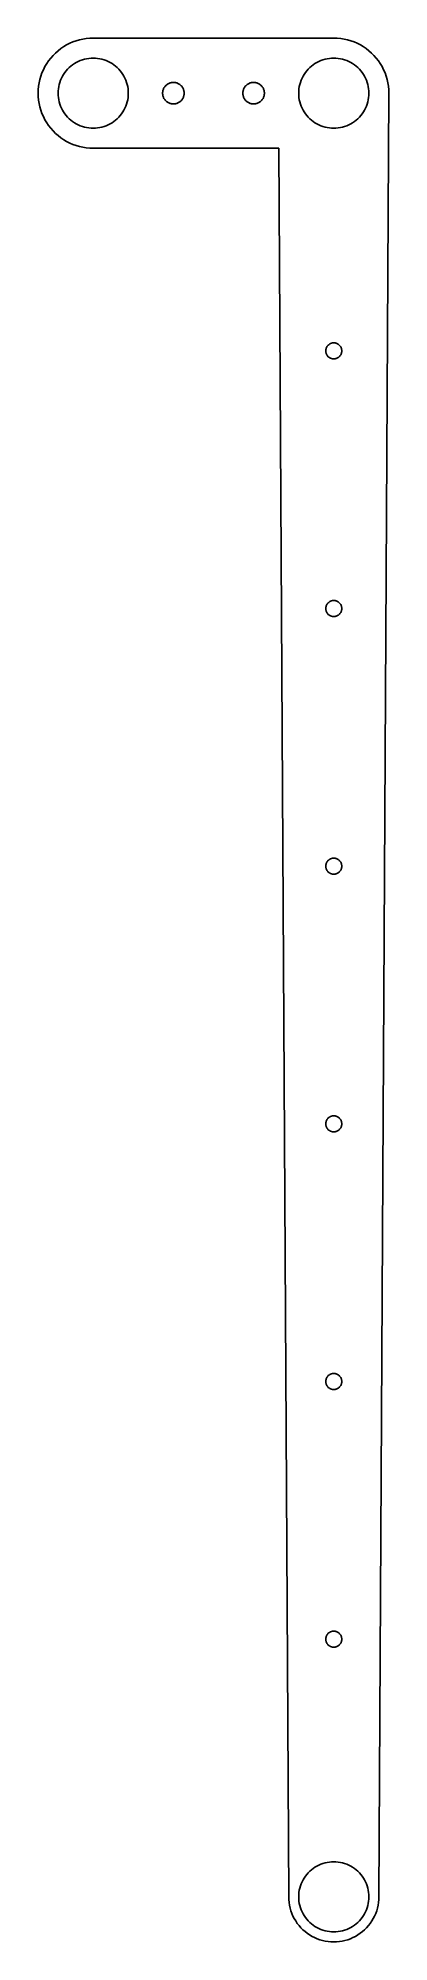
# Model space of a CAD drawing. Header units: metres. Extents: x -59 to 11, y -369 to 11.
import ezdxf

# ---------------------------------------------------------------- set-up
doc = ezdxf.new("R2010")
doc.units = ezdxf.units.M

msp = doc.modelspace()

# ---------------------------------------------------------------- linework, layer by layer
for p, q in [((-55.53, 8.01865), (-56.0186, 7.53001)), ((-55.0117, 8.47563), (-55.53, 8.01865)), ((-54.4656, 8.89919), (-55.0117, 8.47563)), ((-53.8941, 9.2876), (-54.4656, 8.89919)), ((-53.2993, 9.63936), (-53.8941, 9.2876)), ((-52.6836, 9.95309), (-53.2993, 9.63936)), ((-52.0494, 10.2275), (-52.6836, 9.95309)), ((-51.3992, 10.4616), (-52.0494, 10.2275)), ((-50.7356, 10.6544), (-51.3992, 10.4616)), ((-50.0612, 10.8051), (-50.7356, 10.6544)), ((-49.3787, 10.9133), (-50.0612, 10.8051)), ((-48.6907, 10.9783), (-49.3787, 10.9133)), ((-48, 11), (-48.6907, 10.9783)), ((0, 11), (-48, 11)), ((0.690689, 10.9783), (0, 11)), ((1.37866, 10.9133), (0.690689, 10.9783)), ((2.06119, 10.8051), (1.37866, 10.9133)), ((2.73558, 10.6544), (2.06119, 10.8051)), ((3.39919, 10.4616), (2.73558, 10.6544)), ((4.04936, 10.2275), (3.39919, 10.4616)), ((4.68356, 9.95309), (4.04936, 10.2275)), ((5.29929, 9.63936), (4.68356, 9.95309)), ((5.89409, 9.2876), (5.29929, 9.63936)), ((6.46564, 8.89919), (5.89409, 9.2876)), ((7.01166, 8.47563), (6.46564, 8.89919)), ((7.53001, 8.01865), (7.01166, 8.47563)), ((8.01865, 7.53001), (7.53001, 8.01865)), ((-58.2275, 4.04936), (-58.4616, 3.39919)), ((-57.9531, 4.68356), (-58.2275, 4.04936)), ((-57.6394, 5.29929), (-57.9531, 4.68356)), ((-57.2876, 5.89409), (-57.6394, 5.29929)), ((-56.8992, 6.46564), (-57.2876, 5.89409)), ((-56.4756, 7.01166), (-56.8992, 6.46564)), ((-56.0186, 7.53001), (-56.4756, 7.01166)), ((-53.9103, 3.75078), (-53.6631, 4.11449)), ((-53.6631, 4.11449), (-53.3936, 4.46196)), ((-53.3936, 4.46196), (-53.1028, 4.79182)), ((-53.1028, 4.79182), (-52.7918, 5.10277)), ((-52.7918, 5.10277), (-52.462, 5.39359)), ((-52.462, 5.39359), (-52.1145, 5.66312)), ((-52.1145, 5.66312), (-51.7508, 5.91029)), ((-51.7508, 5.91029), (-51.3723, 6.13414)), ((-51.3723, 6.13414), (-50.9805, 6.33379)), ((-50.9805, 6.33379), (-50.5769, 6.50842)), ((-50.5769, 6.50842), (-50.1631, 6.65739)), ((-50.1631, 6.65739), (-49.7408, 6.78008)), ((-49.7408, 6.78008), (-49.3117, 6.87601)), ((-49.3117, 6.87601), (-48.8773, 6.94479)), ((-48.8773, 6.94479), (-48.4395, 6.98618)), ((-48.4395, 6.98618), (-48, 7)), ((-48, 7), (-47.5605, 6.98618)), ((-47.5605, 6.98618), (-47.1227, 6.94479)), ((-47.1227, 6.94479), (-46.6883, 6.87601)), ((-46.6883, 6.87601), (-46.2592, 6.78008)), ((-46.2592, 6.78008), (-45.8369, 6.65739)), ((-45.8369, 6.65739), (-45.4231, 6.50842)), ((-45.4231, 6.50842), (-45.0195, 6.33379)), ((-45.0195, 6.33379), (-44.6277, 6.13414)), ((-44.6277, 6.13414), (-44.2492, 5.91029)), ((-44.2492, 5.91029), (-43.8855, 5.66312)), ((-43.8855, 5.66312), (-43.538, 5.39359)), ((-43.538, 5.39359), (-43.2082, 5.10277)), ((-43.2082, 5.10277), (-42.8972, 4.79182)), ((-42.8972, 4.79182), (-42.6064, 4.46196)), ((-42.6064, 4.46196), (-42.3369, 4.11449)), ((-42.3369, 4.11449), (-42.0897, 3.75078)), ((-5.91029, 3.75078), (-5.66312, 4.11449)), ((-5.66312, 4.11449), (-5.39359, 4.46196)), ((-5.39359, 4.46196), (-5.10277, 4.79182)), ((-5.10277, 4.79182), (-4.79182, 5.10277)), ((-4.79182, 5.10277), (-4.46196, 5.39359)), ((-4.46196, 5.39359), (-4.11449, 5.66312)), ((-4.11449, 5.66312), (-3.75078, 5.91029)), ((-3.75078, 5.91029), (-3.37227, 6.13414)), ((-3.37227, 6.13414), (-2.98045, 6.33379)), ((-2.98045, 6.33379), (-2.57686, 6.50842)), ((-2.57686, 6.50842), (-2.16312, 6.65739)), ((-2.16312, 6.65739), (-1.74081, 6.78008)), ((-1.74081, 6.78008), (-1.31166, 6.87601)), ((-1.31166, 6.87601), (-0.877319, 6.94479)), ((-0.877319, 6.94479), (-0.439529, 6.98618)), ((-0.439529, 6.98618), (0, 7)), ((0, 7), (0.439529, 6.98618)), ((0.439529, 6.98618), (0.877319, 6.94479)), ((0.877319, 6.94479), (1.31166, 6.87601)), ((1.31166, 6.87601), (1.74081, 6.78008)), ((1.74081, 6.78008), (2.16312, 6.65739)), ((2.16312, 6.65739), (2.57686, 6.50842)), ((2.57686, 6.50842), (2.98045, 6.33379)), ((2.98045, 6.33379), (3.37227, 6.13414)), ((3.37227, 6.13414), (3.75078, 5.91029)), ((3.75078, 5.91029), (4.11449, 5.66312)), ((4.11449, 5.66312), (4.46196, 5.39359)), ((4.46196, 5.39359), (4.79182, 5.10277)), ((4.79182, 5.10277), (5.10277, 4.79182)), ((5.10277, 4.79182), (5.39359, 4.46196)), ((5.39359, 4.46196), (5.66312, 4.11449)), ((5.66312, 4.11449), (5.91029, 3.75078)), ((8.47563, 7.01166), (8.01865, 7.53001)), ((8.89919, 6.46564), (8.47563, 7.01166)), ((9.2876, 5.89409), (8.89919, 6.46564)), ((9.63936, 5.29929), (9.2876, 5.89409)), ((9.95309, 4.68356), (9.63936, 5.29929)), ((10.2275, 4.04936), (9.95309, 4.68356)), ((10.4616, 3.39919), (10.2275, 4.04936)), ((-58.9783, 0.690689), (-59, 0)), ((-59, 0), (-58.9783, -0.690689)), ((-58.9133, 1.37866), (-58.9783, 0.690689)), ((-58.8052, 2.06119), (-58.9133, 1.37866)), ((-58.6544, 2.73558), (-58.8052, 2.06119)), ((-58.4616, 3.39919), (-58.6544, 2.73558)), ((-55, 0), (-54.9862, 0.439529)), ((-54.9862, -0.439529), (-55, 0)), ((-54.9862, 0.439529), (-54.9448, 0.877319)), ((-54.9448, 0.877319), (-54.876, 1.31166)), ((-54.876, 1.31166), (-54.7801, 1.74081)), ((-54.7801, 1.74081), (-54.6574, 2.16312)), ((-54.6574, 2.16312), (-54.5084, 2.57686)), ((-54.5084, 2.57686), (-54.3338, 2.98045)), ((-54.3338, 2.98045), (-54.1341, 3.37227)), ((-54.1341, 3.37227), (-53.9103, 3.75078)), ((-42.0897, 3.75078), (-41.8658, 3.37227)), ((-41.8658, 3.37227), (-41.6662, 2.98045)), ((-41.6662, 2.98045), (-41.4916, 2.57686)), ((-41.4916, 2.57686), (-41.3426, 2.16312)), ((-41.3426, 2.16312), (-41.2199, 1.74081)), ((-41.2199, 1.74081), (-41.124, 1.31166)), ((-41.124, 1.31166), (-41.0552, 0.877319)), ((-41.0552, 0.877319), (-41.0138, 0.439529)), ((-41.0138, 0.439529), (-41, 0)), ((-41, 0), (-41.0138, -0.439529)), ((-34.15, 0), (-34.1458, 0.134995)), ((-34.1458, -0.134995), (-34.15, 0)), ((-34.1458, 0.134995), (-34.133, 0.269455)), ((-34.133, 0.269455), (-34.1119, 0.402863)), ((-34.1119, 0.402863), (-34.0824, 0.534683)), ((-34.0824, 0.534683), (-34.0448, 0.664383)), ((-34.0448, 0.664383), (-33.999, 0.791458)), ((-33.999, 0.791458), (-33.9454, 0.915421)), ((-33.9454, 0.915421), (-33.884, 1.03577)), ((-33.884, 1.03577), (-33.8153, 1.15202)), ((-33.8153, 1.15202), (-33.7394, 1.26373)), ((-33.7394, 1.26373), (-33.6566, 1.37045)), ((-33.6566, 1.37045), (-33.5673, 1.47177)), ((-33.5673, 1.47177), (-33.4718, 1.56728)), ((-33.4718, 1.56728), (-33.3705, 1.6566)), ((-33.3705, 1.6566), (-33.2637, 1.73938)), ((-33.2637, 1.73938), (-33.152, 1.81529)), ((-33.152, 1.81529), (-33.0358, 1.88405)), ((-33.0358, 1.88405), (-32.9154, 1.94537)), ((-32.9154, 1.94537), (-32.7915, 1.99901)), ((-32.7915, 1.99901), (-32.6644, 2.04477)), ((-32.6644, 2.04477), (-32.5347, 2.08244)), ((-32.5347, 2.08244), (-32.4029, 2.11191)), ((-32.4029, 2.11191), (-32.2695, 2.13304)), ((-32.2695, 2.13304), (-32.135, 2.14575)), ((-32.135, 2.14575), (-32, 2.14999)), ((-32, 2.14999), (-31.865, 2.14575)), ((-31.865, 2.14575), (-31.7305, 2.13304)), ((-31.7305, 2.13304), (-31.5971, 2.11191)), ((-31.5971, 2.11191), (-31.4653, 2.08244)), ((-31.4653, 2.08244), (-31.3356, 2.04477)), ((-31.3356, 2.04477), (-31.2085, 1.99901)), ((-31.2085, 1.99901), (-31.0846, 1.94537)), ((-31.0846, 1.94537), (-30.9642, 1.88405)), ((-30.9642, 1.88405), (-30.848, 1.81529)), ((-30.848, 1.81529), (-30.7363, 1.73938)), ((-30.7363, 1.73938), (-30.6295, 1.6566)), ((-30.6295, 1.6566), (-30.5282, 1.56728)), ((-30.5282, 1.56728), (-30.4327, 1.47177)), ((-30.4327, 1.47177), (-30.3434, 1.37045)), ((-30.3434, 1.37045), (-30.2606, 1.26373)), ((-30.2606, 1.26373), (-30.1847, 1.15202)), ((-30.1847, 1.15202), (-30.1159, 1.03577)), ((-30.1159, 1.03577), (-30.0546, 0.915421)), ((-30.0546, 0.915421), (-30.001, 0.791458)), ((-30.001, 0.791458), (-29.9552, 0.664383)), ((-29.9552, 0.664383), (-29.9175, 0.534683)), ((-29.9175, 0.534683), (-29.8881, 0.402863)), ((-29.8881, 0.402863), (-29.8669, 0.269455)), ((-29.8669, 0.269455), (-29.8542, 0.134995)), ((-29.8542, 0.134995), (-29.85, 0)), ((-29.85, 0), (-29.8542, -0.134995)), ((-18.15, 0), (-18.1458, 0.134995)), ((-18.1458, -0.134995), (-18.15, 0)), ((-18.1458, 0.134995), (-18.133, 0.269455)), ((-18.133, 0.269455), (-18.1119, 0.402863)), ((-18.1119, 0.402863), (-18.0824, 0.534683)), ((-18.0824, 0.534683), (-18.0448, 0.664383)), ((-18.0448, 0.664383), (-17.999, 0.791458)), ((-17.999, 0.791458), (-17.9454, 0.915421)), ((-17.9454, 0.915421), (-17.884, 1.03577)), ((-17.884, 1.03577), (-17.8153, 1.15202)), ((-17.8153, 1.15202), (-17.7394, 1.26373)), ((-17.7394, 1.26373), (-17.6566, 1.37045)), ((-17.6566, 1.37045), (-17.5673, 1.47177)), ((-17.5673, 1.47177), (-17.4718, 1.56728)), ((-17.4718, 1.56728), (-17.3705, 1.6566)), ((-17.3705, 1.6566), (-17.2637, 1.73938)), ((-17.2637, 1.73938), (-17.152, 1.81529)), ((-17.152, 1.81529), (-17.0358, 1.88405)), ((-17.0358, 1.88405), (-16.9154, 1.94537)), ((-16.9154, 1.94537), (-16.7915, 1.99901)), ((-16.7915, 1.99901), (-16.6644, 2.04477)), ((-16.6644, 2.04477), (-16.5347, 2.08244)), ((-16.5347, 2.08244), (-16.4029, 2.11191)), ((-16.4029, 2.11191), (-16.2695, 2.13304)), ((-16.2695, 2.13304), (-16.135, 2.14575)), ((-16.135, 2.14575), (-16, 2.14999)), ((-16, 2.14999), (-15.865, 2.14575)), ((-15.865, 2.14575), (-15.7305, 2.13304)), ((-15.7305, 2.13304), (-15.5971, 2.11191)), ((-15.5971, 2.11191), (-15.4653, 2.08244)), ((-15.4653, 2.08244), (-15.3356, 2.04477)), ((-15.3356, 2.04477), (-15.2085, 1.99901)), ((-15.2085, 1.99901), (-15.0846, 1.94537)), ((-15.0846, 1.94537), (-14.9642, 1.88405)), ((-14.9642, 1.88405), (-14.848, 1.81529)), ((-14.848, 1.81529), (-14.7363, 1.73938)), ((-14.7363, 1.73938), (-14.6295, 1.6566)), ((-14.6295, 1.6566), (-14.5282, 1.56728)), ((-14.5282, 1.56728), (-14.4327, 1.47177)), ((-14.4327, 1.47177), (-14.3434, 1.37045)), ((-14.3434, 1.37045), (-14.2606, 1.26373)), ((-14.2606, 1.26373), (-14.1847, 1.15202)), ((-14.1847, 1.15202), (-14.1159, 1.03577)), ((-14.1159, 1.03577), (-14.0546, 0.915421)), ((-14.0546, 0.915421), (-14.001, 0.791458)), ((-14.001, 0.791458), (-13.9552, 0.664383)), ((-13.9552, 0.664383), (-13.9175, 0.534683)), ((-13.9175, 0.534683), (-13.8881, 0.402863)), ((-13.8881, 0.402863), (-13.8669, 0.269455)), ((-13.8669, 0.269455), (-13.8542, 0.134995)), ((-13.8542, 0.134995), (-13.85, 0)), ((-13.85, 0), (-13.8542, -0.134995)), ((-7, 0), (-6.98618, 0.439529)), ((-6.98618, -0.439529), (-7, 0)), ((-6.98618, 0.439529), (-6.94479, 0.877319)), ((-6.94479, 0.877319), (-6.87601, 1.31166)), ((-6.87601, 1.31166), (-6.78008, 1.74081)), ((-6.78008, 1.74081), (-6.65739, 2.16312)), ((-6.65739, 2.16312), (-6.50842, 2.57686)), ((-6.50842, 2.57686), (-6.33379, 2.98045)), ((-6.33379, 2.98045), (-6.13414, 3.37227)), ((-6.13414, 3.37227), (-5.91029, 3.75078)), ((5.91029, 3.75078), (6.13414, 3.37227)), ((6.13414, 3.37227), (6.33379, 2.98045)), ((6.33379, 2.98045), (6.50842, 2.57686)), ((6.50842, 2.57686), (6.65739, 2.16312)), ((6.65739, 2.16312), (6.78008, 1.74081)), ((6.78008, 1.74081), (6.87601, 1.31166)), ((6.87601, 1.31166), (6.94479, 0.877319)), ((6.94479, 0.877319), (6.98618, 0.439529)), ((6.98618, 0.439529), (7, 0)), ((7, 0), (6.98618, -0.439529)), ((9, -360), (11, 0)), ((10.6544, 2.73558), (10.4616, 3.39919)), ((10.8051, 2.06119), (10.6544, 2.73558)), ((10.9133, 1.37866), (10.8051, 2.06119)), ((10.9783, 0.690689), (10.9133, 1.37866)), ((11, 0), (10.9783, 0.690689)), ((-58.9783, -0.690689), (-58.9133, -1.37866)), ((-58.9133, -1.37866), (-58.8052, -2.06119)), ((-58.8052, -2.06119), (-58.6544, -2.73558)), ((-58.6544, -2.73558), (-58.4616, -3.39919)), ((-58.4616, -3.39919), (-58.2275, -4.04936)), ((-54.9448, -0.877319), (-54.9862, -0.439529)), ((-54.876, -1.31166), (-54.9448, -0.877319)), ((-54.7801, -1.74081), (-54.876, -1.31166)), ((-54.6574, -2.16312), (-54.7801, -1.74081)), ((-54.5084, -2.57686), (-54.6574, -2.16312)), ((-54.3338, -2.98045), (-54.5084, -2.57686)), ((-54.1341, -3.37227), (-54.3338, -2.98045)), ((-53.9103, -3.75078), (-54.1341, -3.37227)), ((-53.6631, -4.11449), (-53.9103, -3.75078)), ((-42.0897, -3.75078), (-42.3369, -4.11449)), ((-41.8658, -3.37227), (-42.0897, -3.75078)), ((-41.6662, -2.98045), (-41.8658, -3.37227)), ((-41.4916, -2.57686), (-41.6662, -2.98045)), ((-41.3426, -2.16312), (-41.4916, -2.57686)), ((-41.2199, -1.74081), (-41.3426, -2.16312)), ((-41.124, -1.31166), (-41.2199, -1.74081)), ((-41.0552, -0.877319), (-41.124, -1.31166)), ((-41.0138, -0.439529), (-41.0552, -0.877319)), ((-34.133, -0.269455), (-34.1458, -0.134995)), ((-34.1119, -0.402863), (-34.133, -0.269455)), ((-34.0824, -0.534683), (-34.1119, -0.402863)), ((-34.0448, -0.664383), (-34.0824, -0.534683)), ((-33.999, -0.791458), (-34.0448, -0.664383)), ((-33.9454, -0.915421), (-33.999, -0.791458)), ((-33.884, -1.03577), (-33.9454, -0.915421)), ((-33.8153, -1.15202), (-33.884, -1.03577)), ((-33.7394, -1.26373), (-33.8153, -1.15202)), ((-33.6566, -1.37045), (-33.7394, -1.26373)), ((-33.5673, -1.47177), (-33.6566, -1.37045)), ((-33.4718, -1.56728), (-33.5673, -1.47177)), ((-33.3705, -1.6566), (-33.4718, -1.56728)), ((-33.2637, -1.73938), (-33.3705, -1.6566)), ((-33.152, -1.81529), (-33.2637, -1.73938)), ((-33.0358, -1.88405), (-33.152, -1.81529)), ((-32.9154, -1.94537), (-33.0358, -1.88405)), ((-32.7915, -1.99901), (-32.9154, -1.94537)), ((-32.6644, -2.04477), (-32.7915, -1.99901)), ((-32.5347, -2.08244), (-32.6644, -2.04477)), ((-32.4029, -2.11191), (-32.5347, -2.08244)), ((-32.2695, -2.13304), (-32.4029, -2.11191)), ((-32.135, -2.14575), (-32.2695, -2.13304)), ((-32, -2.14999), (-32.135, -2.14575)), ((-31.865, -2.14575), (-32, -2.14999)), ((-31.7305, -2.13304), (-31.865, -2.14575)), ((-31.5971, -2.11191), (-31.7305, -2.13304)), ((-31.4653, -2.08244), (-31.5971, -2.11191)), ((-31.3356, -2.04477), (-31.4653, -2.08244)), ((-31.2085, -1.99901), (-31.3356, -2.04477)), ((-31.0846, -1.94537), (-31.2085, -1.99901)), ((-30.9642, -1.88405), (-31.0846, -1.94537)), ((-30.848, -1.81529), (-30.9642, -1.88405)), ((-30.7363, -1.73938), (-30.848, -1.81529)), ((-30.6295, -1.6566), (-30.7363, -1.73938)), ((-30.5282, -1.56728), (-30.6295, -1.6566)), ((-30.4327, -1.47177), (-30.5282, -1.56728)), ((-30.3434, -1.37045), (-30.4327, -1.47177)), ((-30.2606, -1.26373), (-30.3434, -1.37045)), ((-30.1847, -1.15202), (-30.2606, -1.26373)), ((-30.1159, -1.03577), (-30.1847, -1.15202)), ((-30.0546, -0.915421), (-30.1159, -1.03577)), ((-30.001, -0.791458), (-30.0546, -0.915421)), ((-29.9552, -0.664383), (-30.001, -0.791458)), ((-29.9175, -0.534683), (-29.9552, -0.664383)), ((-29.8881, -0.402863), (-29.9175, -0.534683)), ((-29.8669, -0.269455), (-29.8881, -0.402863)), ((-29.8542, -0.134995), (-29.8669, -0.269455)), ((-18.133, -0.269455), (-18.1458, -0.134995)), ((-18.1119, -0.402863), (-18.133, -0.269455)), ((-18.0824, -0.534683), (-18.1119, -0.402863)), ((-18.0448, -0.664383), (-18.0824, -0.534683)), ((-17.999, -0.791458), (-18.0448, -0.664383)), ((-17.9454, -0.915421), (-17.999, -0.791458)), ((-17.884, -1.03577), (-17.9454, -0.915421)), ((-17.8153, -1.15202), (-17.884, -1.03577)), ((-17.7394, -1.26373), (-17.8153, -1.15202)), ((-17.6566, -1.37045), (-17.7394, -1.26373)), ((-17.5673, -1.47177), (-17.6566, -1.37045)), ((-17.4718, -1.56728), (-17.5673, -1.47177)), ((-17.3705, -1.6566), (-17.4718, -1.56728)), ((-17.2637, -1.73938), (-17.3705, -1.6566)), ((-17.152, -1.81529), (-17.2637, -1.73938)), ((-17.0358, -1.88405), (-17.152, -1.81529)), ((-16.9154, -1.94537), (-17.0358, -1.88405)), ((-16.7915, -1.99901), (-16.9154, -1.94537)), ((-16.6644, -2.04477), (-16.7915, -1.99901)), ((-16.5347, -2.08244), (-16.6644, -2.04477)), ((-16.4029, -2.11191), (-16.5347, -2.08244)), ((-16.2695, -2.13304), (-16.4029, -2.11191)), ((-16.135, -2.14575), (-16.2695, -2.13304)), ((-16, -2.14999), (-16.135, -2.14575)), ((-15.865, -2.14575), (-16, -2.14999)), ((-15.7305, -2.13304), (-15.865, -2.14575)), ((-15.5971, -2.11191), (-15.7305, -2.13304)), ((-15.4653, -2.08244), (-15.5971, -2.11191)), ((-15.3356, -2.04477), (-15.4653, -2.08244)), ((-15.2085, -1.99901), (-15.3356, -2.04477)), ((-15.0846, -1.94537), (-15.2085, -1.99901)), ((-14.9642, -1.88405), (-15.0846, -1.94537)), ((-14.848, -1.81529), (-14.9642, -1.88405)), ((-14.7363, -1.73938), (-14.848, -1.81529)), ((-14.6295, -1.6566), (-14.7363, -1.73938)), ((-14.5282, -1.56728), (-14.6295, -1.6566)), ((-14.4327, -1.47177), (-14.5282, -1.56728)), ((-14.3434, -1.37045), (-14.4327, -1.47177)), ((-14.2606, -1.26373), (-14.3434, -1.37045)), ((-14.1847, -1.15202), (-14.2606, -1.26373)), ((-14.1159, -1.03577), (-14.1847, -1.15202)), ((-14.0546, -0.915421), (-14.1159, -1.03577)), ((-14.001, -0.791458), (-14.0546, -0.915421)), ((-13.9552, -0.664383), (-14.001, -0.791458)), ((-13.9175, -0.534683), (-13.9552, -0.664383)), ((-13.8881, -0.402863), (-13.9175, -0.534683)), ((-13.8669, -0.269455), (-13.8881, -0.402863)), ((-13.8542, -0.134995), (-13.8669, -0.269455)), ((-6.94479, -0.877319), (-6.98618, -0.439529)), ((-6.87601, -1.31166), (-6.94479, -0.877319)), ((-6.78008, -1.74081), (-6.87601, -1.31166)), ((-6.65739, -2.16312), (-6.78008, -1.74081)), ((-6.50842, -2.57686), (-6.65739, -2.16312)), ((-6.33379, -2.98045), (-6.50842, -2.57686)), ((-6.13414, -3.37227), (-6.33379, -2.98045)), ((-5.91029, -3.75078), (-6.13414, -3.37227)), ((-5.66312, -4.11449), (-5.91029, -3.75078)), ((5.91029, -3.75078), (5.66312, -4.11449)), ((6.13414, -3.37227), (5.91029, -3.75078)), ((6.33379, -2.98045), (6.13414, -3.37227)), ((6.50842, -2.57686), (6.33379, -2.98045)), ((6.65739, -2.16312), (6.50842, -2.57686)), ((6.78008, -1.74081), (6.65739, -2.16312)), ((6.87601, -1.31166), (6.78008, -1.74081)), ((6.94479, -0.877319), (6.87601, -1.31166)), ((6.98618, -0.439529), (6.94479, -0.877319)), ((-58.2275, -4.04936), (-57.9531, -4.68356)), ((-57.9531, -4.68356), (-57.6394, -5.29929)), ((-57.6394, -5.29929), (-57.2876, -5.89409)), ((-57.2876, -5.89409), (-56.8992, -6.46564)), ((-56.8992, -6.46564), (-56.4756, -7.01166)), ((-56.4756, -7.01166), (-56.0186, -7.53001)), ((-56.0186, -7.53001), (-55.53, -8.01865)), ((-53.3936, -4.46196), (-53.6631, -4.11449)), ((-53.1028, -4.79182), (-53.3936, -4.46196)), ((-52.7918, -5.10277), (-53.1028, -4.79182)), ((-52.462, -5.39359), (-52.7918, -5.10277)), ((-52.1145, -5.66312), (-52.462, -5.39359)), ((-51.7508, -5.91029), (-52.1145, -5.66312)), ((-51.3723, -6.13414), (-51.7508, -5.91029)), ((-50.9805, -6.33379), (-51.3723, -6.13414)), ((-50.5769, -6.50842), (-50.9805, -6.33379)), ((-50.1631, -6.65739), (-50.5769, -6.50842)), ((-49.7408, -6.78008), (-50.1631, -6.65739)), ((-49.3117, -6.87601), (-49.7408, -6.78008)), ((-48.8773, -6.94479), (-49.3117, -6.87601)), ((-48.4395, -6.98618), (-48.8773, -6.94479)), ((-48, -7), (-48.4395, -6.98618)), ((-47.5605, -6.98618), (-48, -7)), ((-47.1227, -6.94479), (-47.5605, -6.98618)), ((-46.6883, -6.87601), (-47.1227, -6.94479)), ((-46.2592, -6.78008), (-46.6883, -6.87601)), ((-45.8369, -6.65739), (-46.2592, -6.78008)), ((-45.4231, -6.50842), (-45.8369, -6.65739)), ((-45.0195, -6.33379), (-45.4231, -6.50842)), ((-44.6277, -6.13414), (-45.0195, -6.33379)), ((-44.2492, -5.91029), (-44.6277, -6.13414)), ((-43.8855, -5.66312), (-44.2492, -5.91029)), ((-43.538, -5.39359), (-43.8855, -5.66312)), ((-43.2082, -5.10277), (-43.538, -5.39359)), ((-42.8972, -4.79182), (-43.2082, -5.10277)), ((-42.6064, -4.46196), (-42.8972, -4.79182)), ((-42.3369, -4.11449), (-42.6064, -4.46196)), ((-5.39359, -4.46196), (-5.66312, -4.11449)), ((-5.10277, -4.79182), (-5.39359, -4.46196)), ((-4.79182, -5.10277), (-5.10277, -4.79182)), ((-4.46196, -5.39359), (-4.79182, -5.10277)), ((-4.11449, -5.66312), (-4.46196, -5.39359)), ((-3.75078, -5.91029), (-4.11449, -5.66312)), ((-3.37227, -6.13414), (-3.75078, -5.91029)), ((-2.98045, -6.33379), (-3.37227, -6.13414)), ((-2.57686, -6.50842), (-2.98045, -6.33379)), ((-2.16312, -6.65739), (-2.57686, -6.50842)), ((-1.74081, -6.78008), (-2.16312, -6.65739)), ((-1.31166, -6.87601), (-1.74081, -6.78008)), ((-0.877319, -6.94479), (-1.31166, -6.87601)), ((-0.439529, -6.98618), (-0.877319, -6.94479)), ((0, -7), (-0.439529, -6.98618)), ((0.439529, -6.98618), (0, -7)), ((0.877319, -6.94479), (0.439529, -6.98618)), ((1.31166, -6.87601), (0.877319, -6.94479)), ((1.74081, -6.78008), (1.31166, -6.87601)), ((2.16312, -6.65739), (1.74081, -6.78008)), ((2.57686, -6.50842), (2.16312, -6.65739)), ((2.98045, -6.33379), (2.57686, -6.50842)), ((3.37227, -6.13414), (2.98045, -6.33379)), ((3.75078, -5.91029), (3.37227, -6.13414)), ((4.11449, -5.66312), (3.75078, -5.91029)), ((4.46196, -5.39359), (4.11449, -5.66312)), ((4.79182, -5.10277), (4.46196, -5.39359)), ((5.10277, -4.79182), (4.79182, -5.10277)), ((5.39359, -4.46196), (5.10277, -4.79182)), ((5.66312, -4.11449), (5.39359, -4.46196)), ((-55.53, -8.01865), (-55.0117, -8.47563)), ((-55.0117, -8.47563), (-54.4656, -8.89919)), ((-54.4656, -8.89919), (-53.8941, -9.2876)), ((-53.8941, -9.2876), (-53.2993, -9.63936)), ((-53.2993, -9.63936), (-52.6836, -9.95309)), ((-52.6836, -9.95309), (-52.0494, -10.2275)), ((-52.0494, -10.2275), (-51.3992, -10.4616)), ((-51.3992, -10.4616), (-50.7356, -10.6544)), ((-50.7356, -10.6544), (-50.0612, -10.8051)), ((-50.0612, -10.8051), (-49.3787, -10.9133)), ((-49.3787, -10.9133), (-48.6907, -10.9783)), ((-48.6907, -10.9783), (-48, -11)), ((-48, -11), (-10.9389, -11)), ((-10.9389, -11), (-9, -360)), ((-1.59999, -51.4286), (-1.59683, -51.3281)), ((-1.59683, -51.529), (-1.59999, -51.4286)), ((-1.59683, -51.3281), (-1.58737, -51.228)), ((-1.58737, -51.6291), (-1.59683, -51.529)), ((-1.58737, -51.228), (-1.57166, -51.1288)), ((-1.57166, -51.7284), (-1.58737, -51.6291)), ((-1.57166, -51.1288), (-1.54973, -51.0307)), ((-1.54973, -51.8265), (-1.57166, -51.7284)), ((-1.54973, -51.0307), (-1.52168, -50.9341)), ((-1.52168, -51.923), (-1.54973, -51.8265)), ((-1.52168, -50.9341), (-1.48764, -50.8396)), ((-1.48764, -52.0176), (-1.52168, -51.923)), ((-1.48764, -50.8396), (-1.44771, -50.7473)), ((-1.44771, -52.1098), (-1.48764, -52.0176)), ((-1.44771, -50.7473), (-1.40208, -50.6578)), ((-1.40208, -52.1994), (-1.44771, -52.1098)), ((-1.40208, -50.6578), (-1.35092, -50.5712)), ((-1.35092, -52.2859), (-1.40208, -52.1994)), ((-1.35092, -50.5712), (-1.29442, -50.4881)), ((-1.29442, -52.369), (-1.35092, -52.2859)), ((-1.29442, -50.4881), (-1.23282, -50.4087)), ((-1.23282, -52.4484), (-1.29442, -52.369)), ((-1.23282, -50.4087), (-1.16634, -50.3333)), ((-1.16634, -52.5238), (-1.23282, -52.4484)), ((-1.16634, -50.3333), (-1.09526, -50.2622)), ((-1.09526, -52.5949), (-1.16634, -52.5238)), ((-1.09526, -50.2622), (-1.01987, -50.1957)), ((-1.01987, -52.6614), (-1.09526, -52.5949)), ((-1.01987, -50.1957), (-0.940445, -50.1341)), ((-0.940445, -52.723), (-1.01987, -52.6614)), ((-0.940445, -50.1341), (-0.857315, -50.0776)), ((-0.857315, -52.7795), (-0.940445, -52.723)), ((-0.857315, -50.0776), (-0.770798, -50.0265)), ((-0.770798, -52.8307), (-0.857315, -52.7795)), ((-0.770798, -50.0265), (-0.681244, -49.9808)), ((-0.681244, -52.8763), (-0.770798, -52.8307)), ((-0.681244, -49.9808), (-0.588989, -49.9409)), ((-0.588989, -52.9162), (-0.681244, -52.8763)), ((-0.588989, -49.9409), (-0.494415, -49.9069)), ((-0.494415, -52.9503), (-0.588989, -52.9162)), ((-0.494415, -49.9069), (-0.397903, -49.8788)), ((-0.397903, -52.9783), (-0.494415, -52.9503)), ((-0.397903, -49.8788), (-0.299805, -49.8569)), ((-0.299805, -53.0002), (-0.397903, -52.9783)), ((-0.299805, -49.8569), (-0.200531, -49.8412)), ((-0.200531, -53.0159), (-0.299805, -53.0002)), ((-0.200531, -49.8412), (-0.100464, -49.8317)), ((-0.100464, -53.0254), (-0.200531, -53.0159)), ((-0.100464, -49.8317), (0, -49.8286)), ((0, -53.0286), (-0.100464, -53.0254)), ((0, -49.8286), (0.100464, -49.8317)), ((0.100464, -53.0254), (0, -53.0286)), ((0.100464, -49.8317), (0.200531, -49.8412)), ((0.200531, -53.0159), (0.100464, -53.0254)), ((0.200531, -49.8412), (0.299805, -49.8569)), ((0.299805, -53.0002), (0.200531, -53.0159)), ((0.299805, -49.8569), (0.397903, -49.8788)), ((0.397903, -52.9783), (0.299805, -53.0002)), ((0.397903, -49.8788), (0.494415, -49.9069)), ((0.494415, -52.9503), (0.397903, -52.9783)), ((0.494415, -49.9069), (0.588989, -49.9409)), ((0.588989, -52.9162), (0.494415, -52.9503)), ((0.588989, -49.9409), (0.681244, -49.9808)), ((0.681244, -52.8763), (0.588989, -52.9162)), ((0.681244, -49.9808), (0.770798, -50.0265)), ((0.770798, -52.8307), (0.681244, -52.8763)), ((0.770798, -50.0265), (0.857315, -50.0776)), ((0.857315, -52.7795), (0.770798, -52.8307)), ((0.857315, -50.0776), (0.940445, -50.1341)), ((0.940445, -52.723), (0.857315, -52.7795)), ((0.940445, -50.1341), (1.01987, -50.1957)), ((1.01987, -52.6614), (0.940445, -52.723)), ((1.01987, -50.1957), (1.09526, -50.2622)), ((1.09526, -52.5949), (1.01987, -52.6614)), ((1.09526, -50.2622), (1.16634, -50.3333)), ((1.16634, -52.5238), (1.09526, -52.5949)), ((1.16634, -50.3333), (1.23282, -50.4087)), ((1.23282, -52.4484), (1.16634, -52.5238)), ((1.23282, -50.4087), (1.29442, -50.4881)), ((1.29442, -52.369), (1.23282, -52.4484)), ((1.29442, -50.4881), (1.35092, -50.5712)), ((1.35092, -52.2859), (1.29442, -52.369)), ((1.35092, -50.5712), (1.40208, -50.6578)), ((1.40208, -52.1994), (1.35092, -52.2859)), ((1.40208, -50.6578), (1.44771, -50.7473)), ((1.44771, -52.1098), (1.40208, -52.1994)), ((1.44771, -50.7473), (1.48764, -50.8396)), ((1.48764, -52.0176), (1.44771, -52.1098)), ((1.48764, -50.8396), (1.52168, -50.9341)), ((1.52168, -51.923), (1.48764, -52.0176)), ((1.52168, -50.9341), (1.54973, -51.0307)), ((1.54973, -51.8265), (1.52168, -51.923)), ((1.54973, -51.0307), (1.57166, -51.1288)), ((1.57166, -51.7284), (1.54973, -51.8265)), ((1.57166, -51.1288), (1.58737, -51.228)), ((1.58737, -51.6291), (1.57166, -51.7284)), ((1.58737, -51.228), (1.59683, -51.3281)), ((1.59683, -51.529), (1.58737, -51.6291)), ((1.59683, -51.3281), (1.59999, -51.4286)), ((1.59999, -51.4286), (1.59683, -51.529)), ((-1.58737, -102.657), (-1.57166, -102.557)), ((-1.57166, -102.557), (-1.54973, -102.459)), ((-1.54973, -102.459), (-1.52168, -102.363)), ((-1.52168, -102.363), (-1.48764, -102.268)), ((-1.48764, -102.268), (-1.44771, -102.176)), ((-1.44771, -102.176), (-1.40208, -102.086)), ((-1.40208, -102.086), (-1.35092, -102)), ((-1.35092, -102), (-1.29442, -101.917)), ((-1.29442, -101.917), (-1.23282, -101.837)), ((-1.23282, -101.837), (-1.16634, -101.762)), ((-1.16634, -101.762), (-1.09526, -101.691)), ((-1.09526, -101.691), (-1.01987, -101.624)), ((-1.01987, -101.624), (-0.940445, -101.563)), ((-0.940445, -101.563), (-0.857315, -101.506)), ((-0.857315, -101.506), (-0.770798, -101.455)), ((-0.770798, -101.455), (-0.681244, -101.409)), ((-0.681244, -101.409), (-0.588989, -101.369)), ((-0.588989, -101.369), (-0.494415, -101.335)), ((-0.494415, -101.335), (-0.397903, -101.307)), ((-0.397903, -101.307), (-0.299805, -101.285)), ((-0.299805, -101.285), (-0.200531, -101.27)), ((-0.200531, -101.27), (-0.100464, -101.26)), ((-0.100464, -101.26), (0, -101.257)), ((0, -101.257), (0.100464, -101.26)), ((0.100464, -101.26), (0.200531, -101.27)), ((0.200531, -101.27), (0.299805, -101.285)), ((0.299805, -101.285), (0.397903, -101.307)), ((0.397903, -101.307), (0.494415, -101.335)), ((0.494415, -101.335), (0.588989, -101.369)), ((0.588989, -101.369), (0.681244, -101.409)), ((0.681244, -101.409), (0.770798, -101.455)), ((0.770798, -101.455), (0.857315, -101.506)), ((0.857315, -101.506), (0.940445, -101.563)), ((0.940445, -101.563), (1.01987, -101.624)), ((1.01987, -101.624), (1.09526, -101.691)), ((1.09526, -101.691), (1.16634, -101.762)), ((1.16634, -101.762), (1.23282, -101.837)), ((1.23282, -101.837), (1.29442, -101.917)), ((1.29442, -101.917), (1.35092, -102)), ((1.35092, -102), (1.40208, -102.086)), ((1.40208, -102.086), (1.44771, -102.176)), ((1.44771, -102.176), (1.48764, -102.268)), ((1.48764, -102.268), (1.52168, -102.363)), ((1.52168, -102.363), (1.54973, -102.459)), ((1.54973, -102.459), (1.57166, -102.557)), ((1.57166, -102.557), (1.58737, -102.657)), ((-1.59999, -102.857), (-1.59683, -102.757)), ((-1.59683, -102.958), (-1.59999, -102.857)), ((-1.59683, -102.757), (-1.58737, -102.657)), ((-1.58737, -103.058), (-1.59683, -102.958)), ((-1.57166, -103.157), (-1.58737, -103.058)), ((-1.54973, -103.255), (-1.57166, -103.157)), ((-1.52168, -103.352), (-1.54973, -103.255)), ((-1.48764, -103.446), (-1.52168, -103.352)), ((-1.44771, -103.538), (-1.48764, -103.446)), ((-1.40208, -103.628), (-1.44771, -103.538)), ((-1.35092, -103.714), (-1.40208, -103.628)), ((-1.29442, -103.798), (-1.35092, -103.714)), ((-1.23282, -103.877), (-1.29442, -103.798)), ((-1.16634, -103.952), (-1.23282, -103.877)), ((-1.09526, -104.023), (-1.16634, -103.952)), ((-1.01987, -104.09), (-1.09526, -104.023)), ((-0.940445, -104.152), (-1.01987, -104.09)), ((-0.857315, -104.208), (-0.940445, -104.152)), ((-0.770798, -104.259), (-0.857315, -104.208)), ((-0.681244, -104.305), (-0.770798, -104.259)), ((-0.588989, -104.345), (-0.681244, -104.305)), ((-0.494415, -104.379), (-0.588989, -104.345)), ((-0.397903, -104.407), (-0.494415, -104.379)), ((-0.299805, -104.429), (-0.397903, -104.407)), ((-0.200531, -104.445), (-0.299805, -104.429)), ((-0.100464, -104.454), (-0.200531, -104.445)), ((0, -104.457), (-0.100464, -104.454)), ((0.100464, -104.454), (0, -104.457)), ((0.200531, -104.445), (0.100464, -104.454)), ((0.299805, -104.429), (0.200531, -104.445)), ((0.397903, -104.407), (0.299805, -104.429)), ((0.494415, -104.379), (0.397903, -104.407)), ((0.588989, -104.345), (0.494415, -104.379)), ((0.681244, -104.305), (0.588989, -104.345)), ((0.770798, -104.259), (0.681244, -104.305)), ((0.857315, -104.208), (0.770798, -104.259)), ((0.940445, -104.152), (0.857315, -104.208)), ((1.01987, -104.09), (0.940445, -104.152)), ((1.09526, -104.023), (1.01987, -104.09)), ((1.16634, -103.952), (1.09526, -104.023)), ((1.23282, -103.877), (1.16634, -103.952)), ((1.29442, -103.798), (1.23282, -103.877)), ((1.35092, -103.714), (1.29442, -103.798)), ((1.40208, -103.628), (1.35092, -103.714)), ((1.44771, -103.538), (1.40208, -103.628)), ((1.48764, -103.446), (1.44771, -103.538)), ((1.52168, -103.352), (1.48764, -103.446)), ((1.54973, -103.255), (1.52168, -103.352)), ((1.57166, -103.157), (1.54973, -103.255)), ((1.58737, -103.058), (1.57166, -103.157)), ((1.58737, -102.657), (1.59683, -102.757)), ((1.59683, -102.958), (1.58737, -103.058)), ((1.59683, -102.757), (1.59999, -102.857)), ((1.59999, -102.857), (1.59683, -102.958)), ((-1.59999, -154.286), (-1.59683, -154.185)), ((-1.59683, -154.386), (-1.59999, -154.286)), ((-1.59683, -154.185), (-1.58737, -154.085)), ((-1.58737, -154.486), (-1.59683, -154.386)), ((-1.58737, -154.085), (-1.57166, -153.986)), ((-1.57166, -154.586), (-1.58737, -154.486)), ((-1.57166, -153.986), (-1.54973, -153.888)), ((-1.54973, -154.684), (-1.57166, -154.586)), ((-1.54973, -153.888), (-1.52168, -153.791)), ((-1.52168, -154.78), (-1.54973, -154.684)), ((-1.52168, -153.791), (-1.48764, -153.697)), ((-1.48764, -154.875), (-1.52168, -154.78)), ((-1.48764, -153.697), (-1.44771, -153.604)), ((-1.44771, -154.967), (-1.48764, -154.875)), ((-1.44771, -153.604), (-1.40208, -153.515)), ((-1.40208, -155.057), (-1.44771, -154.967)), ((-1.40208, -153.515), (-1.35092, -153.428)), ((-1.35092, -155.143), (-1.40208, -155.057)), ((-1.35092, -153.428), (-1.29442, -153.345)), ((-1.29442, -155.226), (-1.35092, -155.143)), ((-1.29442, -153.345), (-1.23282, -153.266)), ((-1.23282, -155.306), (-1.29442, -155.226)), ((-1.23282, -153.266), (-1.16634, -153.19)), ((-1.16634, -155.381), (-1.23282, -155.306)), ((-1.16634, -153.19), (-1.09526, -153.119)), ((-1.09526, -155.452), (-1.16634, -155.381)), ((-1.09526, -153.119), (-1.01987, -153.053)), ((-1.01987, -155.519), (-1.09526, -155.452)), ((-1.01987, -153.053), (-0.940445, -152.991)), ((-0.940445, -155.58), (-1.01987, -155.519)), ((-0.940445, -152.991), (-0.857315, -152.935)), ((-0.857315, -155.637), (-0.940445, -155.58)), ((-0.857315, -152.935), (-0.770798, -152.884)), ((-0.770798, -155.688), (-0.857315, -155.637)), ((-0.770798, -152.884), (-0.681244, -152.838)), ((-0.681244, -155.733), (-0.770798, -155.688)), ((-0.681244, -152.838), (-0.588989, -152.798)), ((-0.588989, -155.773), (-0.681244, -155.733)), ((-0.588989, -152.798), (-0.494415, -152.764)), ((-0.494415, -155.807), (-0.588989, -155.773)), ((-0.494415, -152.764), (-0.397903, -152.736)), ((-0.397903, -152.736), (-0.299805, -152.714)), ((-0.299805, -152.714), (-0.200531, -152.698)), ((-0.200531, -152.698), (-0.100464, -152.689)), ((-0.100464, -152.689), (0, -152.686)), ((0, -152.686), (0.100464, -152.689)), ((0.100464, -152.689), (0.200531, -152.698)), ((0.200531, -152.698), (0.299805, -152.714)), ((0.299805, -152.714), (0.397903, -152.736)), ((0.397903, -152.736), (0.494415, -152.764)), ((0.494415, -152.764), (0.588989, -152.798)), ((0.588989, -155.773), (0.494415, -155.807)), ((0.588989, -152.798), (0.681244, -152.838)), ((0.681244, -155.733), (0.588989, -155.773)), ((0.681244, -152.838), (0.770798, -152.884)), ((0.770798, -155.688), (0.681244, -155.733)), ((0.770798, -152.884), (0.857315, -152.935)), ((0.857315, -155.637), (0.770798, -155.688)), ((0.857315, -152.935), (0.940445, -152.991)), ((0.940445, -155.58), (0.857315, -155.637)), ((0.940445, -152.991), (1.01987, -153.053)), ((1.01987, -155.519), (0.940445, -155.58)), ((1.01987, -153.053), (1.09526, -153.119)), ((1.09526, -155.452), (1.01987, -155.519)), ((1.09526, -153.119), (1.16634, -153.19)), ((1.16634, -155.381), (1.09526, -155.452)), ((1.16634, -153.19), (1.23282, -153.266)), ((1.23282, -155.306), (1.16634, -155.381)), ((1.23282, -153.266), (1.29442, -153.345)), ((1.29442, -155.226), (1.23282, -155.306)), ((1.29442, -153.345), (1.35092, -153.428)), ((1.35092, -155.143), (1.29442, -155.226)), ((1.35092, -153.428), (1.40208, -153.515)), ((1.40208, -155.057), (1.35092, -155.143)), ((1.40208, -153.515), (1.44771, -153.604)), ((1.44771, -154.967), (1.40208, -155.057)), ((1.44771, -153.604), (1.48764, -153.697)), ((1.48764, -154.875), (1.44771, -154.967)), ((1.48764, -153.697), (1.52168, -153.791)), ((1.52168, -154.78), (1.48764, -154.875)), ((1.52168, -153.791), (1.54973, -153.888)), ((1.54973, -154.684), (1.52168, -154.78)), ((1.54973, -153.888), (1.57166, -153.986)), ((1.57166, -154.586), (1.54973, -154.684)), ((1.57166, -153.986), (1.58737, -154.085)), ((1.58737, -154.486), (1.57166, -154.586)), ((1.58737, -154.085), (1.59683, -154.185)), ((1.59683, -154.386), (1.58737, -154.486)), ((1.59683, -154.185), (1.59999, -154.286)), ((1.59999, -154.286), (1.59683, -154.386)), ((-0.397903, -155.835), (-0.494415, -155.807)), ((-0.299805, -155.857), (-0.397903, -155.835)), ((-0.200531, -155.873), (-0.299805, -155.857)), ((-0.100464, -155.883), (-0.200531, -155.873)), ((0, -155.886), (-0.100464, -155.883)), ((0.100464, -155.883), (0, -155.886)), ((0.200531, -155.873), (0.100464, -155.883)), ((0.299805, -155.857), (0.200531, -155.873)), ((0.397903, -155.835), (0.299805, -155.857)), ((0.494415, -155.807), (0.397903, -155.835)), ((-1.52168, -205.22), (-1.48764, -205.125)), ((-1.48764, -205.125), (-1.44771, -205.033)), ((-1.44771, -205.033), (-1.40208, -204.943)), ((-1.40208, -204.943), (-1.35092, -204.857)), ((-1.35092, -204.857), (-1.29442, -204.774)), ((-1.29442, -204.774), (-1.23282, -204.694)), ((-1.23282, -204.694), (-1.16634, -204.619)), ((-1.16634, -204.619), (-1.09526, -204.548)), ((-1.09526, -204.548), (-1.01987, -204.481)), ((-1.01987, -204.481), (-0.940445, -204.42)), ((-0.940445, -204.42), (-0.857315, -204.363)), ((-0.857315, -204.363), (-0.770798, -204.312)), ((-0.770798, -204.312), (-0.681244, -204.267)), ((-0.681244, -204.267), (-0.588989, -204.227)), ((-0.588989, -204.227), (-0.494415, -204.193)), ((-0.494415, -204.193), (-0.397903, -204.165)), ((-0.397903, -204.165), (-0.299805, -204.143)), ((-0.299805, -204.143), (-0.200531, -204.127)), ((-0.200531, -204.127), (-0.100464, -204.117)), ((-0.100464, -204.117), (0, -204.114)), ((0, -204.114), (0.100464, -204.117)), ((0.100464, -204.117), (0.200531, -204.127)), ((0.200531, -204.127), (0.299805, -204.143)), ((0.299805, -204.143), (0.397903, -204.165)), ((0.397903, -204.165), (0.494415, -204.193)), ((0.494415, -204.193), (0.588989, -204.227)), ((0.588989, -204.227), (0.681244, -204.267)), ((0.681244, -204.267), (0.770798, -204.312)), ((0.770798, -204.312), (0.857315, -204.363)), ((0.857315, -204.363), (0.940445, -204.42)), ((0.940445, -204.42), (1.01987, -204.481)), ((1.01987, -204.481), (1.09526, -204.548)), ((1.09526, -204.548), (1.16634, -204.619)), ((1.16634, -204.619), (1.23282, -204.694)), ((1.23282, -204.694), (1.29442, -204.774)), ((1.29442, -204.774), (1.35092, -204.857)), ((1.35092, -204.857), (1.40208, -204.943)), ((1.40208, -204.943), (1.44771, -205.033)), ((1.44771, -205.033), (1.48764, -205.125)), ((1.48764, -205.125), (1.52168, -205.22)), ((-1.59999, -205.714), (-1.59683, -205.614)), ((-1.59683, -205.815), (-1.59999, -205.714)), ((-1.59683, -205.614), (-1.58737, -205.514)), ((-1.58737, -205.915), (-1.59683, -205.815)), ((-1.58737, -205.514), (-1.57166, -205.414)), ((-1.57166, -206.014), (-1.58737, -205.915)), ((-1.57166, -205.414), (-1.54973, -205.316)), ((-1.54973, -206.112), (-1.57166, -206.014)), ((-1.54973, -205.316), (-1.52168, -205.22)), ((-1.52168, -206.209), (-1.54973, -206.112)), ((-1.48764, -206.303), (-1.52168, -206.209)), ((-1.44771, -206.396), (-1.48764, -206.303)), ((-1.40208, -206.485), (-1.44771, -206.396)), ((-1.35092, -206.572), (-1.40208, -206.485)), ((-1.29442, -206.655), (-1.35092, -206.572)), ((-1.23282, -206.734), (-1.29442, -206.655)), ((-1.16634, -206.81), (-1.23282, -206.734)), ((-1.09526, -206.881), (-1.16634, -206.81)), ((-1.01987, -206.947), (-1.09526, -206.881)), ((-0.940445, -207.009), (-1.01987, -206.947)), ((-0.857315, -207.065), (-0.940445, -207.009)), ((-0.770798, -207.116), (-0.857315, -207.065)), ((-0.681244, -207.162), (-0.770798, -207.116)), ((-0.588989, -207.202), (-0.681244, -207.162)), ((-0.494415, -207.236), (-0.588989, -207.202)), ((-0.397903, -207.264), (-0.494415, -207.236)), ((-0.299805, -207.286), (-0.397903, -207.264)), ((-0.200531, -207.302), (-0.299805, -207.286)), ((-0.100464, -207.311), (-0.200531, -207.302)), ((0, -207.314), (-0.100464, -207.311)), ((0.100464, -207.311), (0, -207.314)), ((0.200531, -207.302), (0.100464, -207.311)), ((0.299805, -207.286), (0.200531, -207.302)), ((0.397903, -207.264), (0.299805, -207.286)), ((0.494415, -207.236), (0.397903, -207.264)), ((0.588989, -207.202), (0.494415, -207.236)), ((0.681244, -207.162), (0.588989, -207.202)), ((0.770798, -207.116), (0.681244, -207.162)), ((0.857315, -207.065), (0.770798, -207.116)), ((0.940445, -207.009), (0.857315, -207.065)), ((1.01987, -206.947), (0.940445, -207.009)), ((1.09526, -206.881), (1.01987, -206.947)), ((1.16634, -206.81), (1.09526, -206.881)), ((1.23282, -206.734), (1.16634, -206.81)), ((1.29442, -206.655), (1.23282, -206.734)), ((1.35092, -206.572), (1.29442, -206.655)), ((1.40208, -206.485), (1.35092, -206.572)), ((1.44771, -206.396), (1.40208, -206.485)), ((1.48764, -206.303), (1.44771, -206.396)), ((1.52168, -206.209), (1.48764, -206.303)), ((1.52168, -205.22), (1.54973, -205.316)), ((1.54973, -206.112), (1.52168, -206.209)), ((1.54973, -205.316), (1.57166, -205.414)), ((1.57166, -206.014), (1.54973, -206.112)), ((1.57166, -205.414), (1.58737, -205.514)), ((1.58737, -205.915), (1.57166, -206.014)), ((1.58737, -205.514), (1.59683, -205.614)), ((1.59683, -205.815), (1.58737, -205.915)), ((1.59683, -205.614), (1.59999, -205.714)), ((1.59999, -205.714), (1.59683, -205.815)), ((-1.59999, -257.143), (-1.59683, -257.042)), ((-1.59683, -257.243), (-1.59999, -257.143)), ((-1.59683, -257.042), (-1.58737, -256.942)), ((-1.58737, -257.343), (-1.59683, -257.243)), ((-1.58737, -256.942), (-1.57166, -256.843)), ((-1.57166, -257.443), (-1.58737, -257.343)), ((-1.57166, -256.843), (-1.54973, -256.745)), ((-1.54973, -257.541), (-1.57166, -257.443)), ((-1.54973, -256.745), (-1.52168, -256.648)), ((-1.52168, -257.637), (-1.54973, -257.541)), ((-1.52168, -256.648), (-1.48764, -256.554)), ((-1.48764, -257.732), (-1.52168, -257.637)), ((-1.48764, -256.554), (-1.44771, -256.462)), ((-1.44771, -257.824), (-1.48764, -257.732)), ((-1.44771, -256.462), (-1.40208, -256.372)), ((-1.40208, -257.914), (-1.44771, -257.824)), ((-1.40208, -256.372), (-1.35092, -256.286)), ((-1.35092, -258), (-1.40208, -257.914)), ((-1.35092, -256.286), (-1.29442, -256.202)), ((-1.29442, -258.083), (-1.35092, -258)), ((-1.29442, -256.202), (-1.23282, -256.123)), ((-1.23282, -258.163), (-1.29442, -258.083)), ((-1.23282, -256.123), (-1.16634, -256.048)), ((-1.16634, -258.238), (-1.23282, -258.163)), ((-1.16634, -256.048), (-1.09526, -255.977)), ((-1.09526, -258.309), (-1.16634, -258.238)), ((-1.09526, -255.977), (-1.01987, -255.91)), ((-1.01987, -258.376), (-1.09526, -258.309)), ((-1.01987, -255.91), (-0.940445, -255.848)), ((-0.940445, -258.437), (-1.01987, -258.376)), ((-0.940445, -255.848), (-0.857315, -255.792)), ((-0.857315, -255.792), (-0.770798, -255.741)), ((-0.770798, -255.741), (-0.681244, -255.695)), ((-0.681244, -255.695), (-0.588989, -255.655)), ((-0.588989, -255.655), (-0.494415, -255.621)), ((-0.494415, -255.621), (-0.397903, -255.593)), ((-0.397903, -255.593), (-0.299805, -255.571)), ((-0.299805, -255.571), (-0.200531, -255.555)), ((-0.200531, -255.555), (-0.100464, -255.546)), ((-0.100464, -255.546), (0, -255.543)), ((0, -255.543), (0.100464, -255.546)), ((0.100464, -255.546), (0.200531, -255.555)), ((0.200531, -255.555), (0.299805, -255.571)), ((0.299805, -255.571), (0.397903, -255.593)), ((0.397903, -255.593), (0.494415, -255.621)), ((0.494415, -255.621), (0.588989, -255.655)), ((0.588989, -255.655), (0.681244, -255.695)), ((0.681244, -255.695), (0.770798, -255.741)), ((0.770798, -255.741), (0.857315, -255.792)), ((0.857315, -255.792), (0.940445, -255.848)), ((0.940445, -255.848), (1.01987, -255.91)), ((1.01987, -258.376), (0.940445, -258.437)), ((1.01987, -255.91), (1.09526, -255.977)), ((1.09526, -258.309), (1.01987, -258.376)), ((1.09526, -255.977), (1.16634, -256.048)), ((1.16634, -258.238), (1.09526, -258.309)), ((1.16634, -256.048), (1.23282, -256.123)), ((1.23282, -258.163), (1.16634, -258.238)), ((1.23282, -256.123), (1.29442, -256.202)), ((1.29442, -258.083), (1.23282, -258.163)), ((1.29442, -256.202), (1.35092, -256.286)), ((1.35092, -258), (1.29442, -258.083)), ((1.35092, -256.286), (1.40208, -256.372)), ((1.40208, -257.914), (1.35092, -258)), ((1.40208, -256.372), (1.44771, -256.462)), ((1.44771, -257.824), (1.40208, -257.914)), ((1.44771, -256.462), (1.48764, -256.554)), ((1.48764, -257.732), (1.44771, -257.824)), ((1.48764, -256.554), (1.52168, -256.648)), ((1.52168, -257.637), (1.48764, -257.732)), ((1.52168, -256.648), (1.54973, -256.745)), ((1.54973, -257.541), (1.52168, -257.637)), ((1.54973, -256.745), (1.57166, -256.843)), ((1.57166, -257.443), (1.54973, -257.541)), ((1.57166, -256.843), (1.58737, -256.942)), ((1.58737, -257.343), (1.57166, -257.443)), ((1.58737, -256.942), (1.59683, -257.042)), ((1.59683, -257.243), (1.58737, -257.343)), ((1.59683, -257.042), (1.59999, -257.143)), ((1.59999, -257.143), (1.59683, -257.243)), ((-0.857315, -258.494), (-0.940445, -258.437)), ((-0.770798, -258.545), (-0.857315, -258.494)), ((-0.681244, -258.591), (-0.770798, -258.545)), ((-0.588989, -258.63), (-0.681244, -258.591)), ((-0.494415, -258.665), (-0.588989, -258.63)), ((-0.397903, -258.693), (-0.494415, -258.665)), ((-0.299805, -258.715), (-0.397903, -258.693)), ((-0.200531, -258.73), (-0.299805, -258.715)), ((-0.100464, -258.74), (-0.200531, -258.73)), ((0, -258.743), (-0.100464, -258.74)), ((0.100464, -258.74), (0, -258.743)), ((0.200531, -258.73), (0.100464, -258.74)), ((0.299805, -258.715), (0.200531, -258.73)), ((0.397903, -258.693), (0.299805, -258.715)), ((0.494415, -258.665), (0.397903, -258.693)), ((0.588989, -258.63), (0.494415, -258.665)), ((0.681244, -258.591), (0.588989, -258.63)), ((0.770798, -258.545), (0.681244, -258.591)), ((0.857315, -258.494), (0.770798, -258.545)), ((0.940445, -258.437), (0.857315, -258.494)), ((-1.40208, -307.801), (-1.35092, -307.714)), ((-1.35092, -307.714), (-1.29442, -307.631)), ((-1.29442, -307.631), (-1.23282, -307.552)), ((-1.23282, -307.552), (-1.16634, -307.476)), ((-1.16634, -307.476), (-1.09526, -307.405)), ((-1.09526, -307.405), (-1.01987, -307.339)), ((-1.01987, -307.339), (-0.940445, -307.277)), ((-0.940445, -307.277), (-0.857315, -307.22)), ((-0.857315, -307.22), (-0.770798, -307.169)), ((-0.770798, -307.169), (-0.681244, -307.124)), ((-0.681244, -307.124), (-0.588989, -307.084)), ((-0.588989, -307.084), (-0.494415, -307.05)), ((-0.494415, -307.05), (-0.397903, -307.022)), ((-0.397903, -307.022), (-0.299805, -307)), ((-0.299805, -307), (-0.200531, -306.984)), ((-0.200531, -306.984), (-0.100464, -306.975)), ((-0.100464, -306.975), (0, -306.971)), ((0, -306.971), (0.100464, -306.975)), ((0.100464, -306.975), (0.200531, -306.984)), ((0.200531, -306.984), (0.299805, -307)), ((0.299805, -307), (0.397903, -307.022)), ((0.397903, -307.022), (0.494415, -307.05)), ((0.494415, -307.05), (0.588989, -307.084)), ((0.588989, -307.084), (0.681244, -307.124)), ((0.681244, -307.124), (0.770798, -307.169)), ((0.770798, -307.169), (0.857315, -307.22)), ((0.857315, -307.22), (0.940445, -307.277)), ((0.940445, -307.277), (1.01987, -307.339)), ((1.01987, -307.339), (1.09526, -307.405)), ((1.09526, -307.405), (1.16634, -307.476)), ((1.16634, -307.476), (1.23282, -307.552)), ((1.23282, -307.552), (1.29442, -307.631)), ((1.29442, -307.631), (1.35092, -307.714)), ((1.35092, -307.714), (1.40208, -307.801)), ((-1.59999, -308.571), (-1.59683, -308.471)), ((-1.59683, -308.672), (-1.59999, -308.571)), ((-1.59683, -308.471), (-1.58737, -308.371)), ((-1.58737, -308.772), (-1.59683, -308.672)), ((-1.58737, -308.371), (-1.57166, -308.272)), ((-1.57166, -308.871), (-1.58737, -308.772)), ((-1.57166, -308.272), (-1.54973, -308.174)), ((-1.54973, -308.969), (-1.57166, -308.871)), ((-1.54973, -308.174), (-1.52168, -308.077)), ((-1.52168, -309.066), (-1.54973, -308.969)), ((-1.52168, -308.077), (-1.48764, -307.982)), ((-1.48764, -309.16), (-1.52168, -309.066)), ((-1.48764, -307.982), (-1.44771, -307.89)), ((-1.44771, -309.253), (-1.48764, -309.16)), ((-1.44771, -307.89), (-1.40208, -307.801)), ((-1.40208, -309.342), (-1.44771, -309.253)), ((-1.35092, -309.429), (-1.40208, -309.342)), ((-1.29442, -309.512), (-1.35092, -309.429)), ((-1.23282, -309.591), (-1.29442, -309.512)), ((-1.16634, -309.667), (-1.23282, -309.591)), ((-1.09526, -309.738), (-1.16634, -309.667)), ((-1.01987, -309.804), (-1.09526, -309.738)), ((-0.940445, -309.866), (-1.01987, -309.804)), ((-0.857315, -309.922), (-0.940445, -309.866)), ((-0.770798, -309.974), (-0.857315, -309.922)), ((-0.681244, -310.019), (-0.770798, -309.974)), ((-0.588989, -310.059), (-0.681244, -310.019)), ((-0.494415, -310.093), (-0.588989, -310.059)), ((-0.397903, -310.121), (-0.494415, -310.093)), ((-0.299805, -310.143), (-0.397903, -310.121)), ((-0.200531, -310.159), (-0.299805, -310.143)), ((-0.100464, -310.168), (-0.200531, -310.159)), ((0, -310.171), (-0.100464, -310.168)), ((0.100464, -310.168), (0, -310.171)), ((0.200531, -310.159), (0.100464, -310.168)), ((0.299805, -310.143), (0.200531, -310.159)), ((0.397903, -310.121), (0.299805, -310.143)), ((0.494415, -310.093), (0.397903, -310.121)), ((0.588989, -310.059), (0.494415, -310.093)), ((0.681244, -310.019), (0.588989, -310.059)), ((0.770798, -309.974), (0.681244, -310.019)), ((0.857315, -309.922), (0.770798, -309.974)), ((0.940445, -309.866), (0.857315, -309.922)), ((1.01987, -309.804), (0.940445, -309.866)), ((1.09526, -309.738), (1.01987, -309.804)), ((1.16634, -309.667), (1.09526, -309.738)), ((1.23282, -309.591), (1.16634, -309.667)), ((1.29442, -309.512), (1.23282, -309.591)), ((1.35092, -309.429), (1.29442, -309.512)), ((1.40208, -309.342), (1.35092, -309.429)), ((1.40208, -307.801), (1.44771, -307.89)), ((1.44771, -309.253), (1.40208, -309.342)), ((1.44771, -307.89), (1.48764, -307.982)), ((1.48764, -309.16), (1.44771, -309.253)), ((1.48764, -307.982), (1.52168, -308.077)), ((1.52168, -309.066), (1.48764, -309.16)), ((1.52168, -308.077), (1.54973, -308.174)), ((1.54973, -308.969), (1.52168, -309.066)), ((1.54973, -308.174), (1.57166, -308.272)), ((1.57166, -308.871), (1.54973, -308.969)), ((1.57166, -308.272), (1.58737, -308.371)), ((1.58737, -308.772), (1.57166, -308.871)), ((1.58737, -308.371), (1.59683, -308.471)), ((1.59683, -308.672), (1.58737, -308.772)), ((1.59683, -308.471), (1.59999, -308.571)), ((1.59999, -308.571), (1.59683, -308.672)), ((-2.57686, -353.492), (-2.16312, -353.343)), ((-2.16312, -353.343), (-1.74081, -353.22)), ((-1.74081, -353.22), (-1.31166, -353.124)), ((-1.31166, -353.124), (-0.877319, -353.055)), ((-0.877319, -353.055), (-0.439529, -353.014)), ((-0.439529, -353.014), (0, -353)), ((0, -353), (0.439529, -353.014)), ((0.439529, -353.014), (0.877319, -353.055)), ((0.877319, -353.055), (1.31166, -353.124)), ((1.31166, -353.124), (1.74081, -353.22)), ((1.74081, -353.22), (2.16312, -353.343)), ((2.16312, -353.343), (2.57686, -353.492)), ((-6.50842, -357.423), (-6.33379, -357.02)), ((-6.33379, -357.02), (-6.13414, -356.628)), ((-6.13414, -356.628), (-5.91029, -356.249)), ((-5.91029, -356.249), (-5.66312, -355.885)), ((-5.66312, -355.885), (-5.39359, -355.538)), ((-5.39359, -355.538), (-5.10277, -355.208)), ((-5.10277, -355.208), (-4.79182, -354.897)), ((-4.79182, -354.897), (-4.46196, -354.606)), ((-4.46196, -354.606), (-4.11449, -354.337)), ((-4.11449, -354.337), (-3.75078, -354.09)), ((-3.75078, -354.09), (-3.37227, -353.866)), ((-3.37227, -353.866), (-2.98045, -353.666)), ((-2.98045, -353.666), (-2.57686, -353.492)), ((2.57686, -353.492), (2.98045, -353.666)), ((2.98045, -353.666), (3.37227, -353.866)), ((3.37227, -353.866), (3.75078, -354.09)), ((3.75078, -354.09), (4.11449, -354.337)), ((4.11449, -354.337), (4.46196, -354.606)), ((4.46196, -354.606), (4.79182, -354.897)), ((4.79182, -354.897), (5.10277, -355.208)), ((5.10277, -355.208), (5.39359, -355.538)), ((5.39359, -355.538), (5.66312, -355.885)), ((5.66312, -355.885), (5.91029, -356.249)), ((5.91029, -356.249), (6.13414, -356.628)), ((6.13414, -356.628), (6.33379, -357.02)), ((6.33379, -357.02), (6.50842, -357.423)), ((-9, -360), (-8.98224, -360.565)), ((-8.98224, -360.565), (-8.92903, -361.128)), ((-7, -360), (-6.98618, -359.56)), ((-6.98618, -360.44), (-7, -360)), ((-6.98618, -359.56), (-6.94479, -359.123)), ((-6.94479, -360.877), (-6.98618, -360.44)), ((-6.94479, -359.123), (-6.87601, -358.688)), ((-6.87601, -361.312), (-6.94479, -360.877)), ((-6.87601, -358.688), (-6.78008, -358.259)), ((-6.78008, -358.259), (-6.65739, -357.837)), ((-6.65739, -357.837), (-6.50842, -357.423)), ((6.50842, -357.423), (6.65739, -357.837)), ((6.65739, -357.837), (6.78008, -358.259)), ((6.78008, -358.259), (6.87601, -358.688)), ((6.87601, -358.688), (6.94479, -359.123)), ((6.94479, -360.877), (6.87601, -361.312)), ((6.94479, -359.123), (6.98618, -359.56)), ((6.98618, -360.44), (6.94479, -360.877)), ((6.98618, -359.56), (7, -360)), ((7, -360), (6.98618, -360.44)), ((8.92903, -361.128), (8.98224, -360.565)), ((8.98224, -360.565), (9, -360)), ((-8.92903, -361.128), (-8.84058, -361.686)), ((-8.84058, -361.686), (-8.71724, -362.238)), ((-8.71724, -362.238), (-8.55949, -362.781)), ((-8.55949, -362.781), (-8.36798, -363.313)), ((-8.36798, -363.313), (-8.14343, -363.832)), ((-8.14343, -363.832), (-7.88675, -364.336)), ((-7.88675, -364.336), (-7.59894, -364.822)), ((-6.78008, -361.741), (-6.87601, -361.312)), ((-6.65739, -362.163), (-6.78008, -361.741)), ((-6.50842, -362.577), (-6.65739, -362.163)), ((-6.33379, -362.98), (-6.50842, -362.577)), ((-6.13414, -363.372), (-6.33379, -362.98)), ((-5.91029, -363.751), (-6.13414, -363.372)), ((-5.66312, -364.115), (-5.91029, -363.751)), ((-5.39359, -364.462), (-5.66312, -364.115)), ((-5.10277, -364.792), (-5.39359, -364.462)), ((-4.79182, -365.103), (-5.10277, -364.792)), ((5.10277, -364.792), (4.79182, -365.103)), ((5.39359, -364.462), (5.10277, -364.792)), ((5.66312, -364.115), (5.39359, -364.462)), ((5.91029, -363.751), (5.66312, -364.115)), ((6.13414, -363.372), (5.91029, -363.751)), ((6.33379, -362.98), (6.13414, -363.372)), ((6.50842, -362.577), (6.33379, -362.98)), ((6.65739, -362.163), (6.50842, -362.577)), ((6.78008, -361.741), (6.65739, -362.163)), ((6.87601, -361.312), (6.78008, -361.741)), ((7.59894, -364.822), (7.88675, -364.336)), ((7.88675, -364.336), (8.14343, -363.832)), ((8.14343, -363.832), (8.36798, -363.313)), ((8.36798, -363.313), (8.55949, -362.781)), ((8.55949, -362.781), (8.71724, -362.238)), ((8.71724, -362.238), (8.84058, -361.686)), ((8.84058, -361.686), (8.92903, -361.128)), ((-7.59894, -364.822), (-7.28114, -365.29)), ((-7.28114, -365.29), (-6.93462, -365.737)), ((-6.93462, -365.737), (-6.56071, -366.161)), ((-6.56071, -366.161), (-6.16092, -366.561)), ((-6.16092, -366.561), (-5.7368, -366.935)), ((-5.7368, -366.935), (-5.29005, -367.281)), ((-5.29005, -367.281), (-4.82243, -367.599)), ((-4.82243, -367.599), (-4.33577, -367.887)), ((-4.46196, -365.394), (-4.79182, -365.103)), ((-4.11449, -365.663), (-4.46196, -365.394)), ((-4.33577, -367.887), (-3.832, -368.143)), ((-3.75078, -365.91), (-4.11449, -365.663)), ((-3.832, -368.143), (-3.31311, -368.368)), ((-3.37227, -366.134), (-3.75078, -365.91)), ((-2.98045, -366.334), (-3.37227, -366.134)), ((-3.31311, -368.368), (-2.78114, -368.56)), ((-2.57686, -366.508), (-2.98045, -366.334)), ((-2.78114, -368.56), (-2.2382, -368.717)), ((-2.16312, -366.657), (-2.57686, -366.508)), ((-1.74081, -366.78), (-2.16312, -366.657)), ((-1.31166, -366.876), (-1.74081, -366.78)), ((-0.877319, -366.945), (-1.31166, -366.876)), ((-0.439529, -366.986), (-0.877319, -366.945)), ((0, -367), (-0.439529, -366.986)), ((0.439529, -366.986), (0, -367)), ((0.877319, -366.945), (0.439529, -366.986)), ((1.31166, -366.876), (0.877319, -366.945)), ((1.74081, -366.78), (1.31166, -366.876)), ((2.16312, -366.657), (1.74081, -366.78)), ((2.57686, -366.508), (2.16312, -366.657)), ((2.2382, -368.717), (2.78114, -368.56)), ((2.98045, -366.334), (2.57686, -366.508)), ((2.78114, -368.56), (3.31311, -368.368)), ((3.37227, -366.134), (2.98045, -366.334)), ((3.31311, -368.368), (3.832, -368.143)), ((3.75078, -365.91), (3.37227, -366.134)), ((4.11449, -365.663), (3.75078, -365.91)), ((3.832, -368.143), (4.33577, -367.887)), ((4.46196, -365.394), (4.11449, -365.663)), ((4.33577, -367.887), (4.82243, -367.599)), ((4.79182, -365.103), (4.46196, -365.394)), ((4.82243, -367.599), (5.29005, -367.281)), ((5.29005, -367.281), (5.7368, -366.935)), ((5.7368, -366.935), (6.16092, -366.561)), ((6.16092, -366.561), (6.56071, -366.161)), ((6.56071, -366.161), (6.93462, -365.737)), ((6.93462, -365.737), (7.28114, -365.29)), ((7.28114, -365.29), (7.59894, -364.822)), ((-2.2382, -368.717), (-1.68642, -368.841)), ((-1.68642, -368.841), (-1.12799, -368.929)), ((-1.12799, -368.929), (-0.565109, -368.982)), ((-0.565109, -368.982), (0, -369)), ((0, -369), (0.565109, -368.982)), ((0.565109, -368.982), (1.12799, -368.929)), ((1.12799, -368.929), (1.68642, -368.841)), ((1.68642, -368.841), (2.2382, -368.717))]:
    msp.add_line(p, q)

doc.saveas('drawing.dxf')
